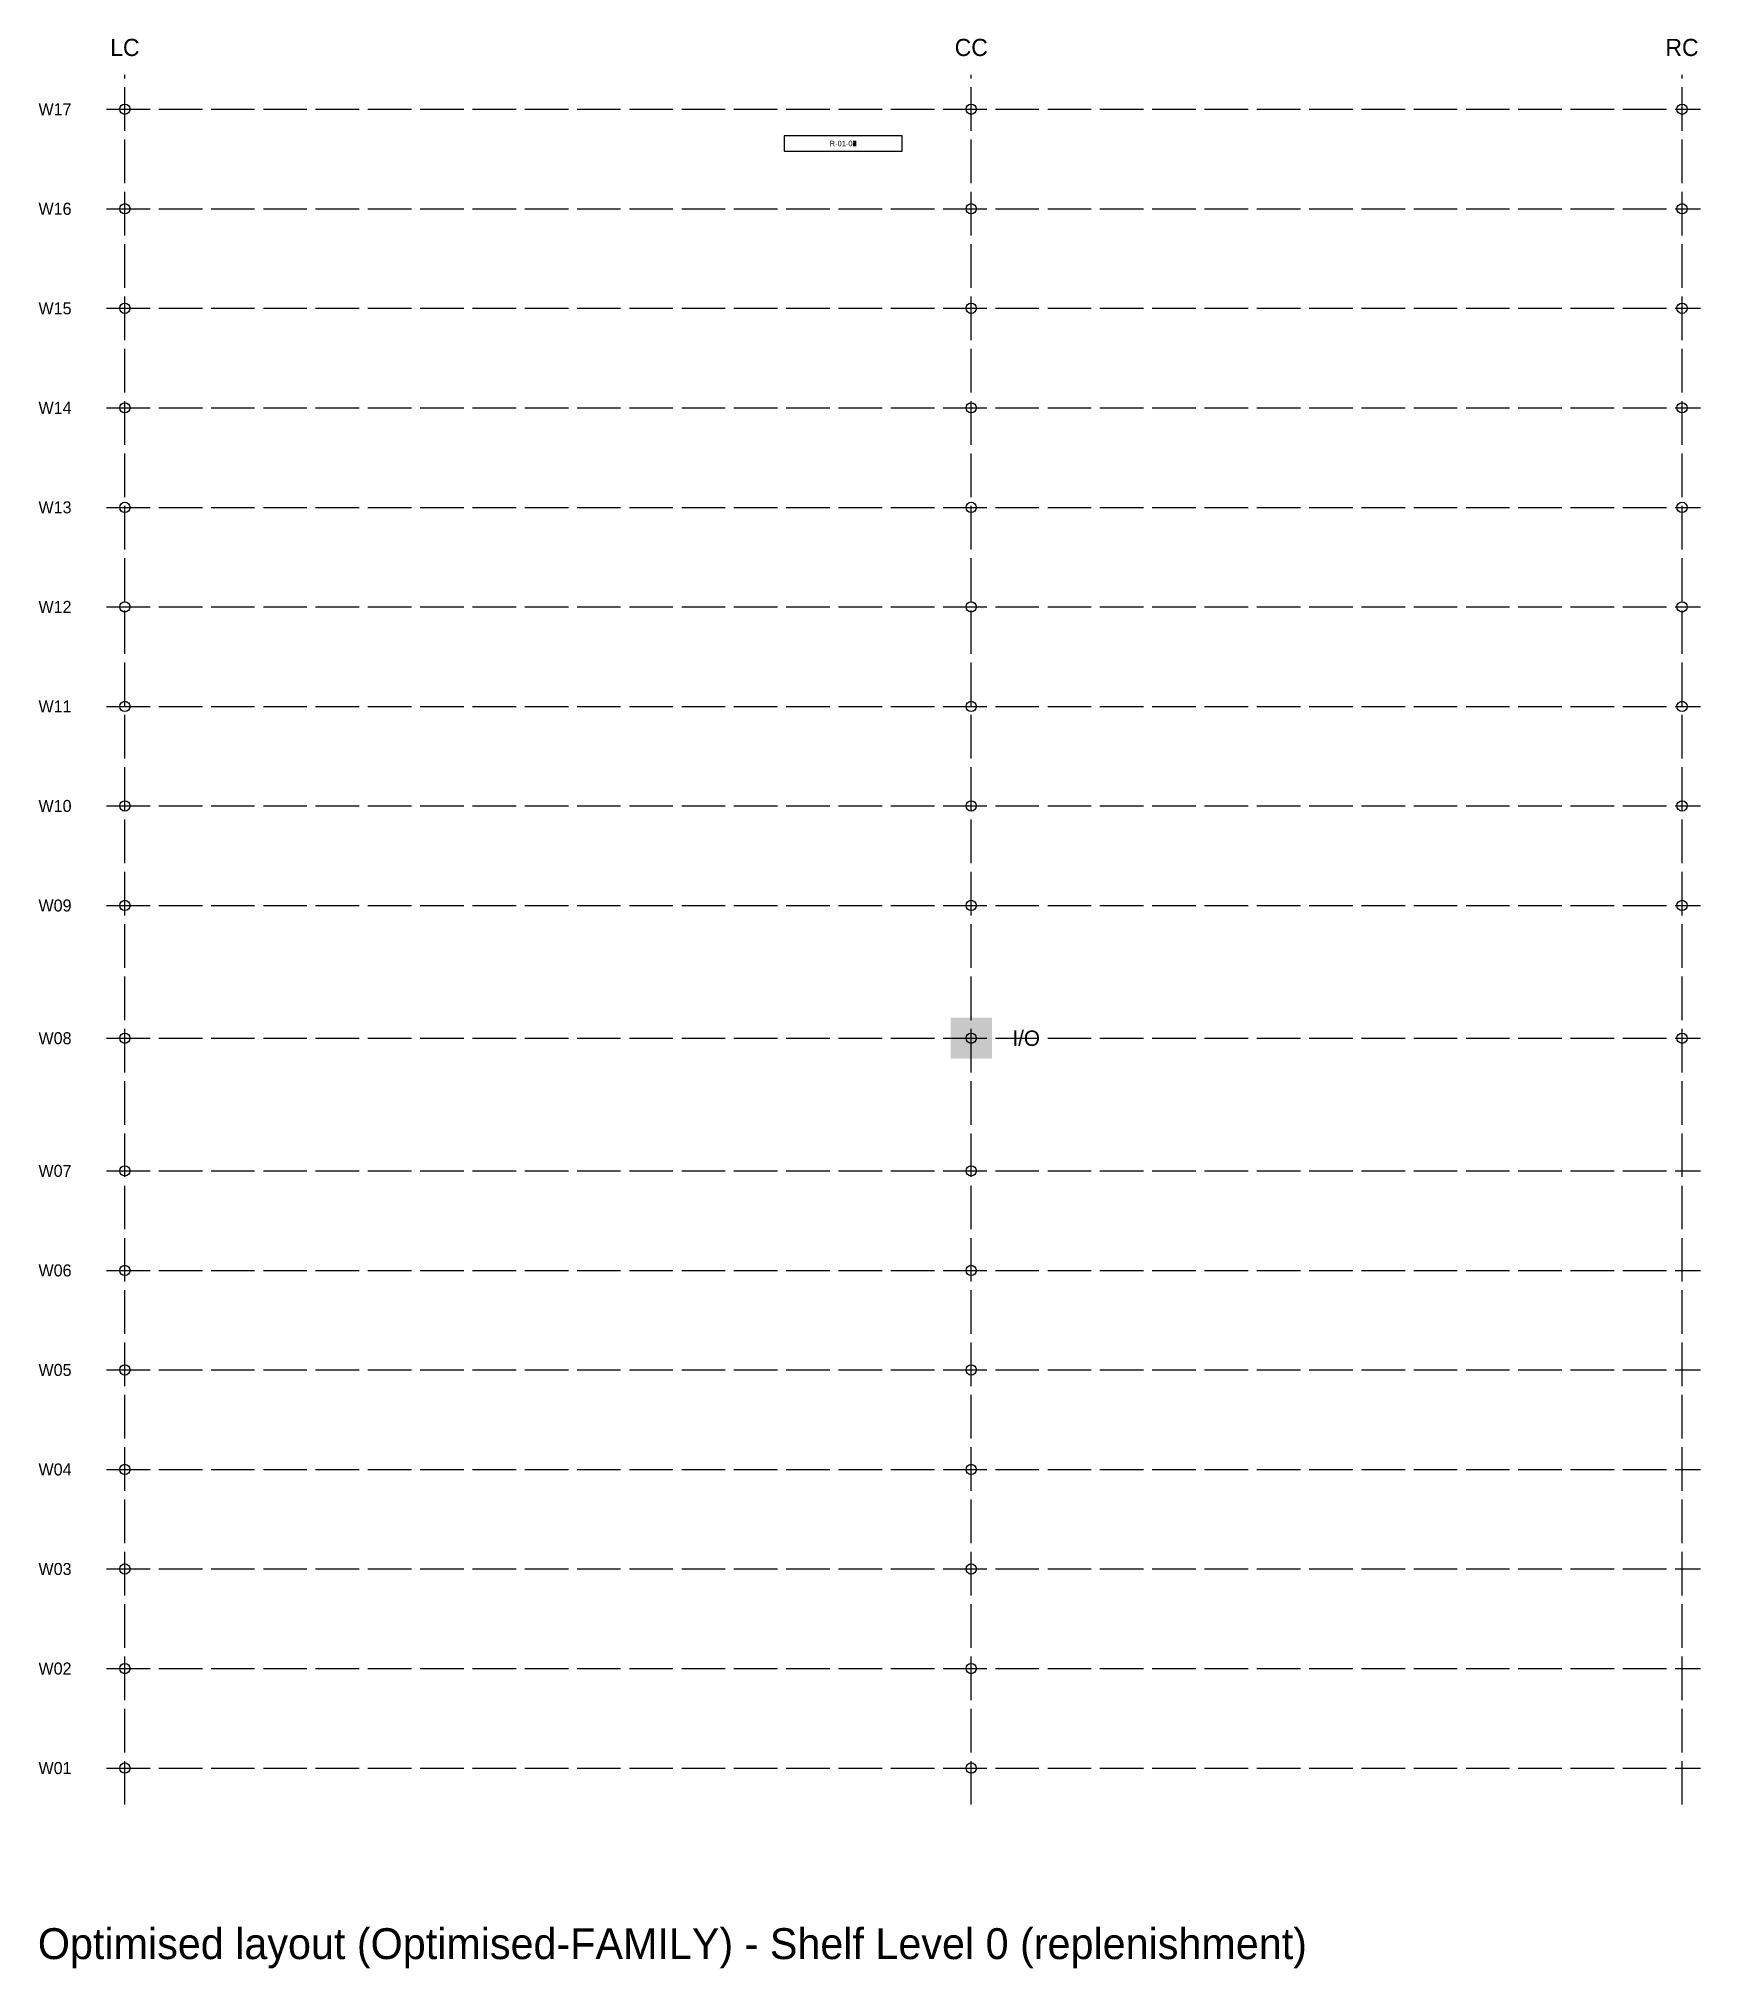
# Model space of a CAD drawing. Header units: metres. Extents: x 0 to 111, y -140 to 53.
# Drawn here: x 0 to 48.5, y -2.8 to 53.5 of the extents above; entities that cross this region are included whole.
import ezdxf
from ezdxf.enums import TextEntityAlignment as Align

# ---------------------------------------------------------------- set-up
doc = ezdxf.new("R2010")
doc.units = ezdxf.units.M
doc.linetypes.add('DASHED', pattern=[1.524, 1.27, -0.254])
for name, color, linetype in [('CROSS_AISLES', 4, 'Continuous'), ('IO_DEPOT', 3, 'Continuous'), ('LABELS', 7, 'Continuous'), ('RACK_L0', 7, 'Continuous'), ('SUPPORT_POINTS', 8, 'Continuous'), ('TITLE', 7, 'Continuous'), ('WALKWAYS', 8, 'Continuous')]:
    doc.layers.add(name, color=color, linetype=linetype)

msp = doc.modelspace()

# ---------------------------------------------------------------- texts
at = {"layer": 'CROSS_AISLES'}
for s, p in [('LC', (2.536, 53.2)), ('CC', (27.204, 53.2)), ('RC', (47.92, 53.2))]:
    msp.add_text(s, height=0.5, dxfattribs=at).set_placement(p, align=Align.MIDDLE_CENTER)
at = {"layer": 'IO_DEPOT'}
msp.add_text('I/O', height=0.45, dxfattribs=at).set_placement((28.404, 24.332), align=Align.MIDDLE_LEFT)
at = {"layer": 'LABELS'}
for s in ['R-01-01', 'R-01-02', 'R-01-03', 'R-01-04', 'R-01-05', 'R-01-06', 'R-01-07', 'R-01-08', 'R-01-09']:
    msp.add_text(s, height=0.1579, dxfattribs=at).set_placement((23.471, 50.4), align=Align.MIDDLE_CENTER)
at = {"layer": 'TITLE'}
msp.add_text('Optimised layout (Optimised-FAMILY) - Shelf Level 0 (replenishment)', height=0.9, dxfattribs=at).set_placement((0, -2.5))
at = {"layer": 'WALKWAYS'}
for s, p in [('W17', (0.5, 51.399)), ('W16', (0.5, 48.499)), ('W15', (0.5, 45.599)), ('W14', (0.5, 42.699)), ('W13', (0.5, 39.799)), ('W12', (0.5, 36.899)), ('W11', (0.5, 33.999)), ('W10', (0.5, 31.099)), ('W09', (0.5, 28.199)), ('W08', (0.5, 24.332)), ('W07', (0.5, 20.466)), ('W06', (0.5, 17.566)), ('W05', (0.5, 14.666)), ('W04', (0.5, 11.766)), ('W03', (0.5, 8.866)), ('W02', (0.5, 5.966)), ('W01', (0.5, 3.066))]:
    msp.add_text(s, height=0.35, dxfattribs=at).set_placement(p, align=Align.MIDDLE_CENTER)

# ---------------------------------------------------------------- hatches: boundary and pattern name
at = {"layer": 'IO_DEPOT'}
msp.add_hatch(color=3, dxfattribs=at).paths.add_polyline_path([(26.604, 23.732), (27.804, 23.732), (27.804, 24.932), (26.604, 24.932)])

# ---------------------------------------------------------------- linework, layer by layer
at = {"layer": 'CROSS_AISLES', "linetype": 'DASHED'}
for p, q in [((2.536, 2), (2.536, 52.4)), ((27.204, 2), (27.204, 52.4)), ((47.92, 2), (47.92, 52.4))]:
    msp.add_line(p, q, dxfattribs=at)
at = {"layer": 'RACK_L0'}
msp.add_lwpolyline([(21.751, 50.174), (25.191, 50.174), (25.191, 50.625), (21.751, 50.625)], close=True, dxfattribs=at)
msp.add_lwpolyline([(21.751, 50.174), (25.191, 50.174), (25.191, 50.625), (21.751, 50.625)], close=True, dxfattribs=at)
msp.add_lwpolyline([(21.751, 50.174), (25.191, 50.174), (25.191, 50.625), (21.751, 50.625)], close=True, dxfattribs=at)
msp.add_lwpolyline([(21.751, 50.174), (25.191, 50.174), (25.191, 50.625), (21.751, 50.625)], close=True, dxfattribs=at)
msp.add_lwpolyline([(21.751, 50.174), (25.191, 50.174), (25.191, 50.625), (21.751, 50.625)], close=True, dxfattribs=at)
msp.add_lwpolyline([(21.751, 50.174), (25.191, 50.174), (25.191, 50.625), (21.751, 50.625)], close=True, dxfattribs=at)
msp.add_lwpolyline([(21.751, 50.174), (25.191, 50.174), (25.191, 50.625), (21.751, 50.625)], close=True, dxfattribs=at)
msp.add_lwpolyline([(21.751, 50.174), (25.191, 50.174), (25.191, 50.625), (21.751, 50.625)], close=True, dxfattribs=at)
msp.add_lwpolyline([(21.751, 50.174), (25.191, 50.174), (25.191, 50.625), (21.751, 50.625)], close=True, dxfattribs=at)
at = {"layer": 'SUPPORT_POINTS'}
for centre in [(2.536, 51.399), (27.204, 51.399), (47.92, 51.399), (2.536, 48.499), (27.204, 48.499), (47.92, 48.499), (2.536, 45.599), (27.204, 45.599), (47.92, 45.599), (2.536, 42.699), (27.204, 42.699), (47.92, 42.699), (2.536, 39.799), (27.204, 39.799), (47.92, 39.799), (2.536, 36.899), (27.204, 36.899), (47.92, 36.899), (2.536, 33.999), (27.204, 33.999), (47.92, 33.999), (2.536, 31.099), (27.204, 31.099), (47.92, 31.099), (2.536, 28.199), (27.204, 28.199), (47.92, 28.199), (2.536, 24.332), (27.204, 24.332), (47.92, 24.332), (2.536, 20.466), (27.204, 20.466), (2.536, 17.566), (27.204, 17.566), (2.536, 14.666), (27.204, 14.666), (2.536, 11.766), (27.204, 11.766), (2.536, 8.866), (27.204, 8.866), (2.536, 5.966), (27.204, 5.966), (2.536, 3.066), (27.204, 3.066)]:
    msp.add_circle(centre, 0.15, dxfattribs=at)
at = {"layer": 'WALKWAYS', "linetype": 'DASHED'}
for p, q in [((2, 51.399), (48.456, 51.399)), ((2, 48.499), (48.456, 48.499)), ((2, 45.599), (48.456, 45.599)), ((2, 42.699), (48.456, 42.699)), ((2, 39.799), (48.456, 39.799)), ((2, 36.899), (48.456, 36.899)), ((2, 33.999), (48.456, 33.999)), ((2, 31.099), (48.456, 31.099)), ((2, 28.199), (48.456, 28.199)), ((2, 24.332), (48.456, 24.332)), ((2, 20.466), (48.456, 20.466)), ((2, 17.566), (48.456, 17.566)), ((2, 14.666), (48.456, 14.666)), ((2, 11.766), (48.456, 11.766)), ((2, 8.866), (48.456, 8.866)), ((2, 5.966), (48.456, 5.966)), ((2, 3.066), (48.456, 3.066))]:
    msp.add_line(p, q, dxfattribs=at)

msp.set_redraw_order([(e.dxf.handle, doc.entitydb.next_handle()) for e in msp.query("TEXT MTEXT ATTDEF DIMENSION ARC_DIMENSION")])  # texts and dimensions are drawn at this point

doc.saveas('drawing.dxf')
